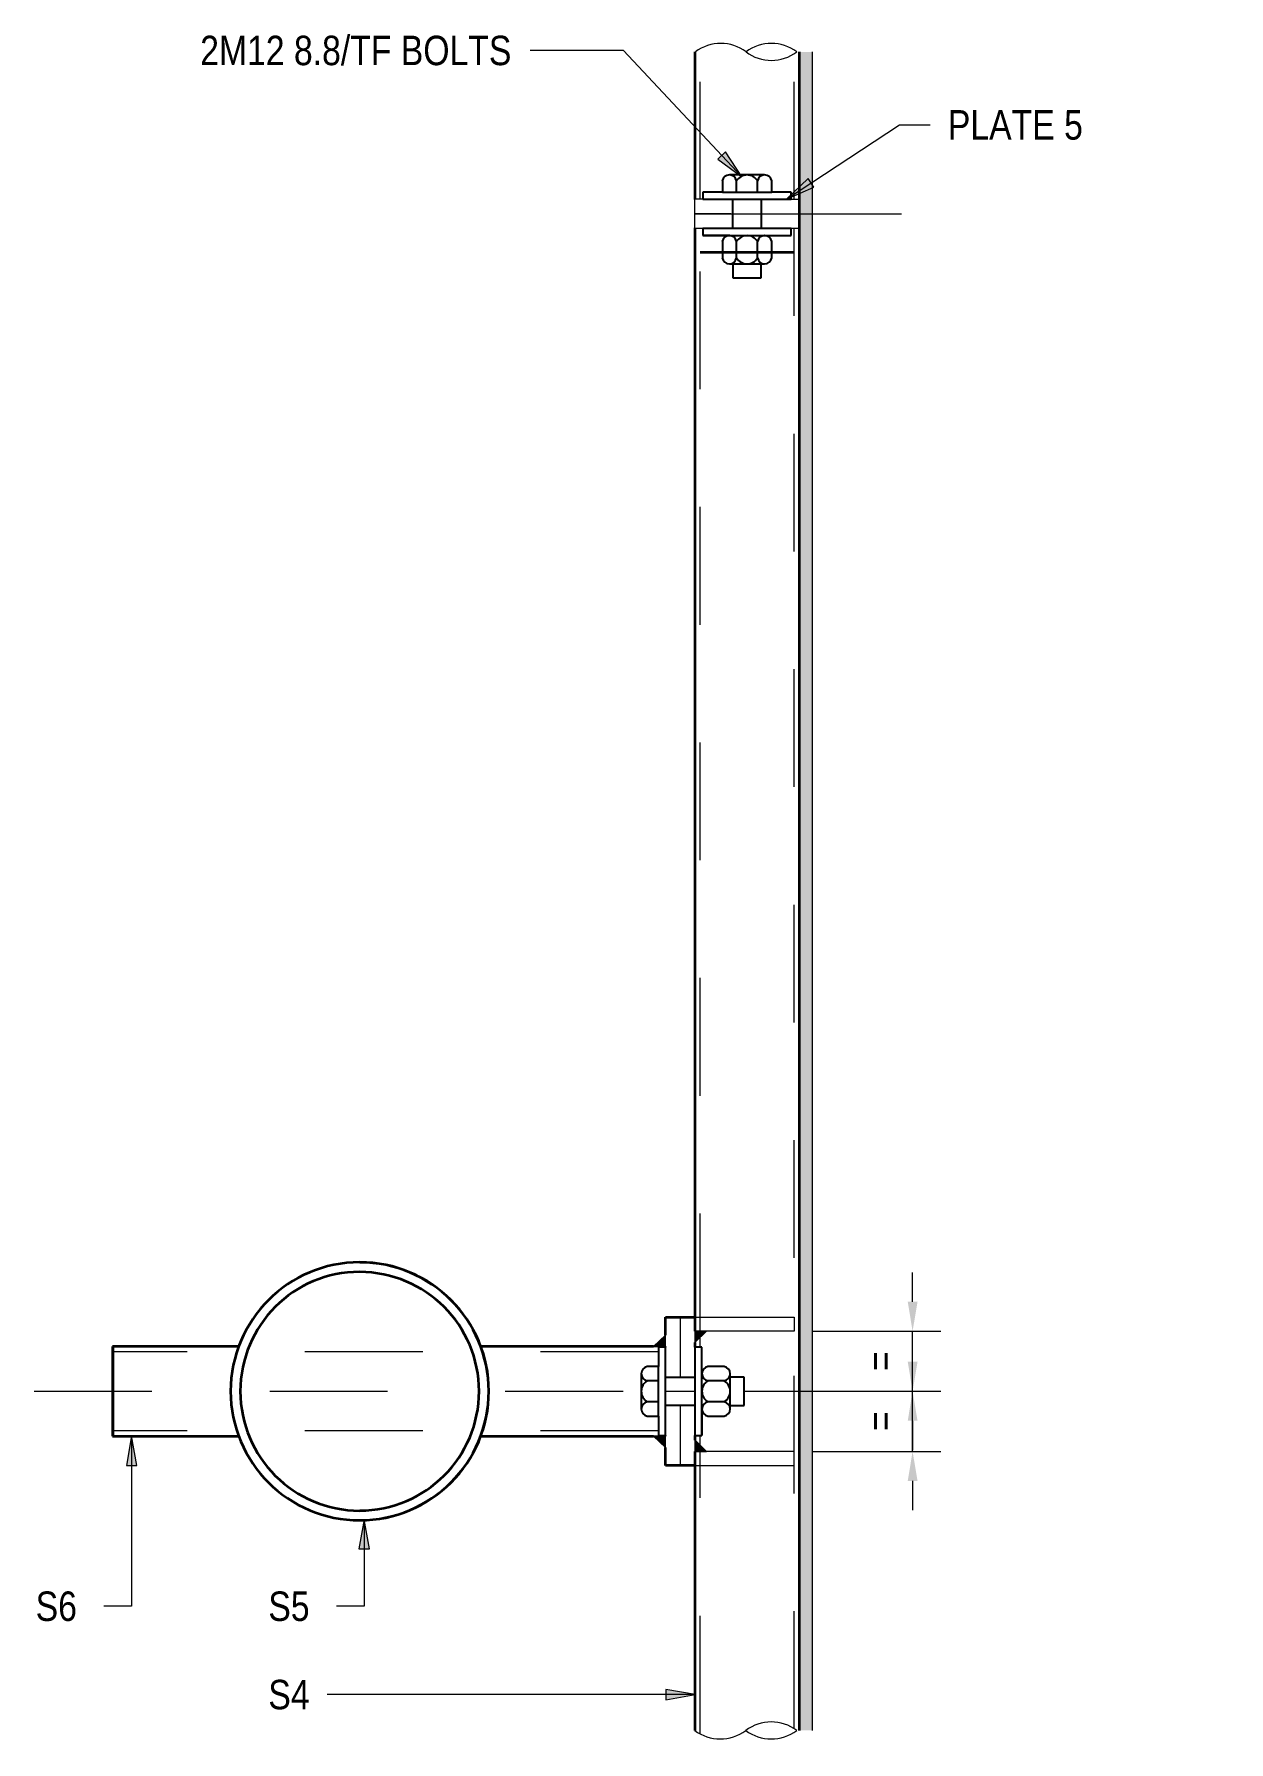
# Model space of a CAD drawing. Header units: metres. Extents: x -1108 to -1097, y 3 to 518.
# Drawn here: x -1107.791 to -1106.776, y 516.517 to 517.968 of the extents above; entities that cross this region are included whole.
import ezdxf

# ---------------------------------------------------------------- set-up
doc = ezdxf.new("R2010")
doc.units = ezdxf.units.M
doc.linetypes.add('JacobsCenter', pattern=[0.015, 0.009, -0.0015, 0.003, -0.0015])
doc.linetypes.add('JacobsDash', pattern=[0.0045, 0.003, -0.0015])
doc.layers.get('Defpoints').update_dxf_attribs({"color": 41})
for name, color, linetype, lineweight in [('A-ANNO-DIMS', 7, 'Continuous', 9), ('A-DETL', 7, 'Continuous', 13), ('A-DETL-GENF', 7, 'Continuous', 9), ('A-GENM', 7, 'Continuous', 35), ('A-SIGN', 7, 'Continuous', 9), ('G-ANNO-TEXT', 7, 'Continuous', 9), ('S-BEAM-HDLN', 7, 'JacobsDash', 18)]:
    doc.layers.add(name, color=color, linetype=linetype, lineweight=lineweight)
doc.styles.add('Arial Narrow', font='ARIALN.TTF', dxfattribs={"height": 0.025})
doc.dimstyles.new('Dimension_Standard_O__mm_', dxfattribs={"dimscale": 0.3048, "dimtxt": 0.025586, "dimasz": 0.082021, "dimexe": 0.07874, "dimexo": 0.049213, "dimgap": 0.049213, "dimtad": 1, "dimdec": 0, "dimlfac": 1000, "dimzin": 0, "dimdsep": 46, "dimtxsty": 'Arial Narrow', "dimsah": 1, "dimcen": 0.09, "dimaunit": 1, "dimadec": 4, "dimazin": 0, "dimtfac": 1, "dimtdec": 4, "dimtix": 1, "dimtmove": 0, "dimatfit": 3, "dimfxl": 1, "dimtvp": 1, "dimtfill": 1, "dimtolj": 1, "dimtzin": 0, "dimlwd": 18, "dimlwe": 18, "dimarcsym": 2})

msp = doc.modelspace()

# ---------------------------------------------------------------- texts
at = {"layer": 'G-ANNO-TEXT', "insert": (-1107.7895632, 516.6449516), "char_height": 0.025, "attachment_point": 1, "style": 'Arial Narrow', "bg_fill": 3, "box_fill_scale": 1, "bg_fill_color": 256, "bg_fill_transparency": 0}
msp.add_mtext('S6 ', dxfattribs=at)

# ---------------------------------------------------------------- blocks, each defined once
blk = doc.blocks.new('T2D_STATIC SIGN BRACKET_BR-8_ - SIGN BRACKET 400x400-9299522-DRG-2873204 - DETAIL A')
at = {"layer": 'A-GENM'}
for p, q in [((-1107.23, 517.9525), (-1107.23, 517.827)), ((-1107.23, 517.9525), (-1107.23, 517.827)), ((-1107.23, 517.9525), (-1107.23, 517.827)), ((-1107.23, 517.9525), (-1107.23, 517.827)), ((-1107.23, 517.9525), (-1107.23, 517.827)), ((-1107.23, 517.9525), (-1107.23, 517.827)), ((-1107.1411, 516.5269), (-1107.1411, 517.9525)), ((-1107.23, 517.803), (-1107.23, 516.878)), ((-1107.23, 517.803), (-1107.23, 516.878)), ((-1107.23, 517.803), (-1107.23, 516.878)), ((-1107.23, 517.803), (-1107.23, 516.878)), ((-1107.23, 517.803), (-1107.23, 516.878)), ((-1107.23, 517.803), (-1107.23, 516.878)), ((-1107.2549, 516.8627), (-1107.2549, 516.878)), ((-1107.2549, 516.878), (-1107.2299, 516.878)), ((-1107.2299, 516.878), (-1107.2299, 516.866)), ((-1107.724, 516.853), (-1107.7242, 516.853)), ((-1107.7242, 516.853), (-1107.7242, 516.7769)), ((-1107.6172, 516.853), (-1107.724, 516.853)), ((-1107.724, 516.853), (-1107.724, 516.7769)), ((-1107.2649, 516.853), (-1107.4117, 516.853)), ((-1107.2549, 516.8525), (-1107.2549, 516.8531)), ((-1107.2299, 516.8563), (-1107.2299, 516.8525)), ((-1107.7242, 516.7769), (-1107.724, 516.7769)), ((-1107.724, 516.7769), (-1107.6172, 516.7769)), ((-1107.4117, 516.7769), (-1107.2649, 516.7769)), ((-1107.2549, 516.7769), (-1107.2549, 516.7775)), ((-1107.2549, 516.7519), (-1107.2549, 516.7672)), ((-1107.2299, 516.7775), (-1107.2299, 516.7736)), ((-1107.2299, 516.7519), (-1107.2549, 516.7519)), ((-1107.23, 516.7519), (-1107.23, 516.5269)), ((-1107.23, 516.7519), (-1107.23, 516.5269)), ((-1107.23, 516.7519), (-1107.23, 516.5269)), ((-1107.23, 516.7519), (-1107.23, 516.5269)), ((-1107.23, 516.7519), (-1107.23, 516.5269)), ((-1107.23, 516.7519), (-1107.23, 516.5269)), ((-1107.2299, 516.7639), (-1107.2299, 516.7519))]:
    blk.add_line(p, q, dxfattribs=at)
for radius, start, end in [(0.1096, 90, 270), (0.1096, 90, 270), (0.1014, 90, 270), (0.1096, 270, 90), (0.1095, 270, 90), (0.1013, 270, 90)]:
    blk.add_arc((-1107.5144, 516.815), radius, start, end, dxfattribs=at)
at = {"layer": 'S-BEAM-HDLN'}
for p, q in [((-1107.2255, 517.827), (-1107.2255, 517.9547)), ((-1107.2255, 517.827), (-1107.2255, 517.9547)), ((-1107.2255, 517.827), (-1107.2255, 517.9547)), ((-1107.2255, 517.827), (-1107.2255, 517.9547)), ((-1107.2255, 517.827), (-1107.2255, 517.9547)), ((-1107.2255, 517.827), (-1107.2255, 517.9547)), ((-1107.1456, 517.827), (-1107.1456, 517.9512)), ((-1107.1456, 517.827), (-1107.1456, 517.9512)), ((-1107.1456, 517.827), (-1107.1456, 517.9512)), ((-1107.1456, 517.827), (-1107.1456, 517.9512)), ((-1107.1456, 517.827), (-1107.1456, 517.9512)), ((-1107.1456, 517.827), (-1107.1456, 517.9512)), ((-1107.2255, 516.866), (-1107.2255, 517.803)), ((-1107.2255, 516.866), (-1107.2255, 517.803)), ((-1107.2255, 516.866), (-1107.2255, 517.803)), ((-1107.2255, 516.866), (-1107.2255, 517.803)), ((-1107.2255, 516.866), (-1107.2255, 517.803)), ((-1107.2255, 516.866), (-1107.2255, 517.803)), ((-1107.1456, 516.5282), (-1107.1456, 517.803)), ((-1107.1456, 516.5282), (-1107.1456, 517.803)), ((-1107.1456, 516.5282), (-1107.1456, 517.803)), ((-1107.1456, 516.5282), (-1107.1456, 517.803)), ((-1107.1456, 516.5282), (-1107.1456, 517.803)), ((-1107.1456, 516.5282), (-1107.1456, 517.803)), ((-1107.2255, 516.8525), (-1107.2255, 516.8606)), ((-1107.2255, 516.8525), (-1107.2255, 516.8606)), ((-1107.2255, 516.8525), (-1107.2255, 516.8606)), ((-1107.2255, 516.8525), (-1107.2255, 516.8606)), ((-1107.2255, 516.8525), (-1107.2255, 516.8606)), ((-1107.2255, 516.8525), (-1107.2255, 516.8606)), ((-1107.2609, 516.8485), (-1107.7242, 516.8485)), ((-1107.2609, 516.8485), (-1107.7241, 516.8485)), ((-1107.2609, 516.8485), (-1107.724, 516.8485)), ((-1107.2609, 516.8485), (-1107.724, 516.8485)), ((-1107.2609, 516.8485), (-1107.724, 516.8485)), ((-1107.2609, 516.8485), (-1107.724, 516.8485)), ((-1107.2609, 516.7814), (-1107.7242, 516.7814)), ((-1107.2609, 516.7814), (-1107.7241, 516.7814)), ((-1107.2609, 516.7814), (-1107.724, 516.7814)), ((-1107.2609, 516.7814), (-1107.724, 516.7814)), ((-1107.2609, 516.7814), (-1107.724, 516.7814)), ((-1107.2609, 516.7814), (-1107.724, 516.7814)), ((-1107.2255, 516.7693), (-1107.2255, 516.7775)), ((-1107.2255, 516.7693), (-1107.2255, 516.7775)), ((-1107.2255, 516.7693), (-1107.2255, 516.7775)), ((-1107.2255, 516.7693), (-1107.2255, 516.7775)), ((-1107.2255, 516.7693), (-1107.2255, 516.7775)), ((-1107.2255, 516.7693), (-1107.2255, 516.7775)), ((-1107.2255, 516.5244), (-1107.2255, 516.7639)), ((-1107.2255, 516.5244), (-1107.2255, 516.7639)), ((-1107.2255, 516.5244), (-1107.2255, 516.7639)), ((-1107.2255, 516.5244), (-1107.2255, 516.7639)), ((-1107.2255, 516.5244), (-1107.2255, 516.7639)), ((-1107.2255, 516.5244), (-1107.2255, 516.7639))]:
    blk.add_line(p, q, dxfattribs=at)
blk = doc.blocks.new('N5S-AWS-001 SIGN4 - N5S-AWS-001 SIGN-9299525-DRG-2873204 - DETAIL A')
at = {"layer": 'A-SIGN', "true_color": 0xc0c0c0}
blk.add_hatch(color=9, dxfattribs=at).paths.add_polyline_path([(214.8321, 1202.6694), (216.2098, 1203.0355), (216.2071, 1203.0456), (214.8294, 1202.6795), (214.8318, 1202.6704)])
at = {"layer": 'A-SIGN'}
for p, q in [((214.8294, 1202.6795), (216.2071, 1203.0456)), ((216.2098, 1203.0355), (214.8321, 1202.6694))]:
    blk.add_line(p, q, dxfattribs=at)
blk = doc.blocks.new('S_Det_Steel_Bolt_Section_Detailed_2D - M30-7718487-DRG-2873204 - DETAIL A')
at = {"layer": 'A-DETL-GENF', "lineweight": 25}
for p, q in [((-0.021, 0.1655), (-0.021, 0.156)), ((0.0149, 0.1705), (-0.015, 0.1705)), ((-0.0089, 0.156), (-0.0089, 0.1655)), ((0.0089, 0.156), (0.0089, 0.1655)), ((0.021, 0.156), (0.021, 0.1655)), ((-0.021, 0.156), (-0.0375, 0.156)), ((-0.0375, 0.156), (-0.0375, 0.15)), ((-0.0375, 0.15), (0.0375, 0.15)), ((-0.021, 0.156), (0.021, 0.156)), ((-0.012, 0.125), (-0.012, 0.15)), ((0.012, 0.15), (0.012, 0.125)), ((0.0375, 0.156), (0.021, 0.156)), ((0.0375, 0.15), (0.0375, 0.156)), ((0.0375, 0.125), (-0.0375, 0.125)), ((-0.0375, 0.125), (-0.0375, 0.119)), ((-0.0375, 0.119), (0.0375, 0.119)), ((-0.015, 0.119), (-0.0375, 0.119)), ((0.0149, 0.119), (0.0375, 0.119)), ((0.0375, 0.119), (0.0375, 0.125)), ((-0.021, 0.114), (-0.021, 0.1)), ((-0.0089, 0.1), (-0.0089, 0.114)), ((0.0089, 0.1), (0.0089, 0.114)), ((0.021, 0.1), (0.021, 0.114)), ((-0.015, 0.095), (-0.012, 0.095)), ((-0.012, 0.095), (-0.012, 0.083)), ((-0.012, 0.095), (0.012, 0.095)), ((0.012, 0.083), (0.012, 0.095)), ((0.012, 0.095), (0.0149, 0.095)), ((-0.012, 0.083), (0.012, 0.083))]:
    blk.add_line(p, q, dxfattribs=at)
for centre, radius, start, end in [((-0.015, 0.1643), 0.00616, 90, 169.1438), ((-0.015, 0.1643), 0.00616, 10.8562, 169.1438), ((0, 0.1601), 0.0104, 31.3456, 148.6544), ((0.0149, 0.1643), 0.00616, 10.8562, 169.1438), ((0.0149, 0.1643), 0.00616, 10.8562, 90), ((-0.015, 0.1128), 0.00616, 90, 169.1438), ((-0.015, 0.1128), 0.00616, 10.8562, 169.1438), ((0, 0.1086), 0.0104, 31.3456, 148.6544), ((0.0149, 0.1128), 0.00616, 10.8562, 169.1438), ((0.0149, 0.1128), 0.00616, 10.8562, 90), ((-0.015, 0.1012), 0.00616, 190.8562, 270), ((-0.015, 0.1012), 0.00616, 190.8562, 349.1438), ((0, 0.1054), 0.0104, 211.3456, 328.6544), ((0.0149, 0.1012), 0.00616, 190.8562, 349.1438), ((0.0149, 0.1012), 0.00616, 270, 349.1438), ((0.0149, 0.1012), 0.00616, 270, 349.1438)]:
    blk.add_arc(centre, radius, start, end, dxfattribs=at)
blk = doc.blocks.new('CS_DET_Pile-Column_BreakLine - Tubular BreakLine-7721562-DRG-2873204 - DETAIL A')
at = {"layer": 'A-DETL-GENF', "lineweight": 18}
for centre, start, end in [((0.0216, 0.0289), 232.9573, 307.0427), ((0.0649, -0.0285), 52.9573, 127.0427), ((0.0649, 0.0289), 232.9573, 307.0427)]:
    blk.add_arc(centre, 0.0359, start, end, dxfattribs=at)
blk = doc.blocks.new('CS_DET_Pile-Column_BreakLine - Tubular BreakLine-7721729-DRG-2873204 - DETAIL A')
at = {"layer": 'A-DETL-GENF', "lineweight": 18}
for centre, start, end in [((0.0215, -0.0287), 52.9573, 127.0427), ((0.0645, -0.0287), 52.9573, 127.0427), ((0.0645, 0.0283), 232.9573, 307.0427)]:
    blk.add_arc(centre, 0.0357, start, end, dxfattribs=at)
blk = doc.blocks.new('DIMBLOCK1-DRG-2873204 - DETAIL A')
at = {"layer": 'A-ANNO-DIMS', "color": 0, "lineweight": 18, "transparency": 16777216}
for p, q in [((-1107.045, 516.84), (-1107.045, 516.865)), ((-1107.0899, 516.815), (-1107.021, 516.815)), ((-1107.045, 516.7639), (-1107.045, 516.815)), ((-1107.1306, 516.7639), (-1107.021, 516.7639)), ((-1107.045, 516.7389), (-1107.045, 516.7139))]:
    blk.add_line(p, q, dxfattribs=at)
at = {"layer": 'A-ANNO-DIMS', "color": 0, "transparency": 16777216}
for points in [[(-1107.0491, 516.84), (-1107.0408, 516.84), (-1107.045, 516.815)], [(-1107.0491, 516.7389), (-1107.0408, 516.7389), (-1107.045, 516.7639)]]:
    blk.add_solid(points, dxfattribs=at)
at = {"layer": 'Defpoints', "color": 0, "transparency": 16777216}
for p in [(-1107.1049, 516.815), (-1107.045, 516.815), (-1107.1456, 516.7639)]:
    blk.add_point(p, dxfattribs=at)
at = {"layer": 'A-ANNO-DIMS', "color": 0, "lineweight": 18, "transparency": 16777216, "insert": (-1107.0725, 516.7895), "char_height": 0.025, "width": 0.019981, "attachment_point": 5, "rotation": 90, "style": 'Arial Narrow', "bg_fill": 3, "box_fill_scale": 1.1, "bg_fill_color": 256, "bg_fill_true_color": 13158600, "bg_fill_transparency": 0}
blk.add_mtext('\\A1;=', dxfattribs=at)
blk = doc.blocks.new('DIMBLOCK2-DRG-2873204 - DETAIL A')
at = {"layer": 'A-ANNO-DIMS', "color": 0, "lineweight": 18, "transparency": 16777216}
for p, q in [((-1107.045, 516.891), (-1107.045, 516.916)), ((-1107.1306, 516.866), (-1107.021, 516.866)), ((-1107.045, 516.815), (-1107.045, 516.866)), ((-1107.0899, 516.815), (-1107.021, 516.815)), ((-1107.045, 516.79), (-1107.045, 516.765))]:
    blk.add_line(p, q, dxfattribs=at)
at = {"layer": 'A-ANNO-DIMS', "color": 0, "transparency": 16777216}
for points in [[(-1107.0491, 516.891), (-1107.0408, 516.891), (-1107.045, 516.866)], [(-1107.0491, 516.79), (-1107.0408, 516.79), (-1107.045, 516.815)]]:
    blk.add_solid(points, dxfattribs=at)
at = {"layer": 'Defpoints', "color": 0, "transparency": 16777216}
for p in [(-1107.1456, 516.866), (-1107.045, 516.866), (-1107.1049, 516.815)]:
    blk.add_point(p, dxfattribs=at)
at = {"layer": 'A-ANNO-DIMS', "color": 0, "lineweight": 18, "transparency": 16777216, "insert": (-1107.0725, 516.8405), "char_height": 0.025, "width": 0.019981, "attachment_point": 5, "rotation": 90, "style": 'Arial Narrow', "bg_fill": 3, "box_fill_scale": 1.1, "bg_fill_color": 256, "bg_fill_true_color": 13158600, "bg_fill_transparency": 0}
blk.add_mtext('\\A1;=', dxfattribs=at)

# ---------------------------------------------------------------- hatches: boundary and pattern name
at = {"layer": 'A-DETL-GENF'}
for points in [[(-1107.264927, 516.8530583), (-1107.254927, 516.8530583), (-1107.254927, 516.8627464), (-1107.2632671, 516.8546665)], [(-1107.2299117, 516.856332), (-1107.2199117, 516.8660201), (-1107.2299117, 516.8660201), (-1107.2299117, 516.8606732)], [(-1107.254927, 516.7672072), (-1107.254927, 516.7768953), (-1107.264927, 516.7768953), (-1107.2553575, 516.7676242)], [(-1107.2208728, 516.7639335), (-1107.2199117, 516.7639335), (-1107.2299117, 516.7736216), (-1107.2299117, 516.7639335), (-1107.2255833, 516.7639335)]]:
    msp.add_hatch(color=256, dxfattribs=at).paths.add_polyline_path(points)
at = {"layer": 'G-ANNO-TEXT'}
for points in [[(-1107.189939, 517.8462384), (-1107.2037845, 517.867516), (-1107.2102269, 517.8614973)], [(-1107.1520532, 517.8274847), (-1107.1287428, 517.8375374), (-1107.1335868, 517.8449037)], [(-1107.7081625, 516.7770229), (-1107.7125707, 516.7520229), (-1107.7037543, 516.7520229)], [(-1107.5106248, 516.7061803), (-1107.515033, 516.6811803), (-1107.5062167, 516.6811803)], [(-1107.2296446, 516.5574321), (-1107.2546446, 516.5618403), (-1107.2546446, 516.5530239)]]:
    msp.add_hatch(color=256, dxfattribs=at).paths.add_polyline_path(points)

# ---------------------------------------------------------------- linework, layer by layer
at = {"layer": 'A-DETL', "lineweight": 18}
for p, q in [((-1107.2298199, 517.8024768), (-1107.2298199, 517.8274768)), ((-1107.2230367, 517.8274768), (-1107.2298199, 517.8274768)), ((-1107.1544127, 517.8274768), (-1107.1407877, 517.8274768)), ((-1107.1407877, 517.8274768), (-1107.1407877, 517.8024768)), ((-1107.1994367, 517.8149768), (-1107.2298199, 517.8149768)), ((-1107.2298199, 517.8149768), (-1107.2039127, 517.8149768)), ((-1107.2298199, 517.8149768), (-1107.1407877, 517.8149768)), ((-1107.1407877, 517.8024768), (-1107.2298199, 517.8024768)), ((-1107.2423867, 516.8780268), (-1107.2423867, 516.8269768)), ((-1107.2299117, 516.8780201), (-1107.1455867, 516.8780201)), ((-1107.2299117, 516.8660201), (-1107.2299117, 516.8780201)), ((-1107.1455867, 516.8780201), (-1107.1455867, 516.8660201)), ((-1107.1455867, 516.8660201), (-1107.2199117, 516.8660201)), ((-1107.2423867, 516.8030268), (-1107.2423867, 516.7519268)), ((-1107.2299117, 516.7639335), (-1107.2299117, 516.7519335)), ((-1107.2299117, 516.7519335), (-1107.1455867, 516.7519335)), ((-1107.1455867, 516.7639335), (-1107.2199117, 516.7639335)), ((-1107.1455867, 516.7519335), (-1107.1455867, 516.7639335))]:
    msp.add_line(p, q, dxfattribs=at)
at = {"layer": 'A-DETL', "linetype": 'JacobsCenter', "lineweight": 18}
for p, q in [((-1107.1424203, 517.8149768), (-1107.0544367, 517.8149768)), ((-1107.7908401, 516.8149768), (-1107.2753753, 516.8149768)), ((-1107.2548753, 516.8149768), (-1107.2298753, 516.8149768)), ((-1107.1878753, 516.8149768), (-1107.0374867, 516.8149768))]:
    msp.add_line(p, q, dxfattribs=at)
at = {"layer": 'A-DETL', "color": 8, "lineweight": 35, "true_color": 0x808080}
msp.add_line((-1107.2254867, 517.7824768), (-1107.1455867, 517.7824768), dxfattribs=at)
at = {"layer": 'A-DETL'}
for p, q in [((-1107.254927, 516.8627464), (-1107.264927, 516.8530583)), ((-1107.264927, 516.8530583), (-1107.254927, 516.8530583)), ((-1107.254927, 516.8530583), (-1107.254927, 516.8627464)), ((-1107.2199117, 516.8660201), (-1107.2299117, 516.8660201)), ((-1107.2299117, 516.8660201), (-1107.2299117, 516.856332)), ((-1107.2299117, 516.856332), (-1107.2199117, 516.8660201)), ((-1107.264927, 516.7768953), (-1107.254927, 516.7672072)), ((-1107.254927, 516.7768953), (-1107.264927, 516.7768953)), ((-1107.254927, 516.7672072), (-1107.254927, 516.7768953)), ((-1107.2199117, 516.7639335), (-1107.2299117, 516.7736216)), ((-1107.2299117, 516.7736216), (-1107.2299117, 516.7639335)), ((-1107.2299117, 516.7639335), (-1107.2199117, 516.7639335))]:
    msp.add_line(p, q, dxfattribs=at)
at = {"layer": 'G-ANNO-TEXT'}
for p, q in [((-1107.3453603, 517.9537216), (-1107.3696157, 517.9537216)), ((-1107.2903524, 517.9537216), (-1107.3453603, 517.9537216)), ((-1107.189939, 517.8462384), (-1107.2903524, 517.9537216)), ((-1107.1520532, 517.8274847), (-1107.0561982, 517.8905172)), ((-1107.0561982, 517.8905172), (-1107.0300288, 517.8905172)), ((-1107.2037845, 517.867516), (-1107.2102269, 517.8614973)), ((-1107.2102269, 517.8614973), (-1107.189939, 517.8462384)), ((-1107.189939, 517.8462384), (-1107.2037845, 517.867516)), ((-1107.1335868, 517.8449037), (-1107.1520532, 517.8274847)), ((-1107.1287428, 517.8375374), (-1107.1335868, 517.8449037)), ((-1107.1520532, 517.8274847), (-1107.1287428, 517.8375374)), ((-1107.7081625, 516.7770229), (-1107.7125707, 516.7520229)), ((-1107.7037543, 516.7520229), (-1107.7081625, 516.7770229)), ((-1107.7081625, 516.7770229), (-1107.7081625, 516.6324516)), ((-1107.7125707, 516.7520229), (-1107.7037543, 516.7520229)), ((-1107.5106248, 516.7061803), (-1107.515033, 516.6811803)), ((-1107.5062167, 516.6811803), (-1107.5106248, 516.7061803)), ((-1107.5106248, 516.7061803), (-1107.5106248, 516.6324516)), ((-1107.515033, 516.6811803), (-1107.5062167, 516.6811803)), ((-1107.7311472, 516.6324516), (-1107.7315685, 516.6324516)), ((-1107.7081625, 516.6324516), (-1107.7311472, 516.6324516)), ((-1107.5336095, 516.6324516), (-1107.5340308, 516.6324516)), ((-1107.5106248, 516.6324516), (-1107.5336095, 516.6324516)), ((-1107.5205542, 516.5574321), (-1107.5419683, 516.5574321)), ((-1107.2296446, 516.5574321), (-1107.5205542, 516.5574321)), ((-1107.2296446, 516.5574321), (-1107.2546446, 516.5618403)), ((-1107.2546446, 516.5618403), (-1107.2546446, 516.5530239)), ((-1107.2546446, 516.5530239), (-1107.2296446, 516.5574321))]:
    msp.add_line(p, q, dxfattribs=at)

# ---------------------------------------------------------------- block references
at = {"layer": 'A-DETL-GENF'}
for name, p in [('CS_DET_Pile-Column_BreakLine - Tubular BreakLine-7721729-DRG-2873204 - DETAIL A', (-1107.2294127, 517.9526634)), ('S_Det_Steel_Bolt_Section_Detailed_2D - M30-7718487-DRG-2873204 - DETAIL A', (-1107.1855367, 517.6774768)), ('CS_DET_Pile-Column_BreakLine - Tubular BreakLine-7721562-DRG-2873204 - DETAIL A', (-1107.2299117, 516.5267469))]:
    msp.add_blockref(name, p, dxfattribs=at)
at = {"layer": 'A-DETL-GENF', "rotation": 89.99999999977135}
msp.add_blockref('S_Det_Steel_Bolt_Section_Detailed_2D - M30-7718487-DRG-2873204 - DETAIL A', (-1107.1048753, 516.8149768), dxfattribs=at)
at = {"layer": 'A-GENM'}
msp.add_blockref('T2D_STATIC SIGN BRACKET_BR-8_ - SIGN BRACKET 400x400-9299522-DRG-2873204 - DETAIL A', (0, 0), dxfattribs=at)
at = {"layer": 'A-SIGN', "rotation": 75.11694444448541}
msp.add_blockref('N5S-AWS-001 SIGN4 - N5S-AWS-001 SIGN-9299525-DRG-2873204 - DETAIL A', (0.013, 0), dxfattribs=at)

msp.set_redraw_order([(e.dxf.handle, doc.entitydb.next_handle()) for e in msp.query("TEXT MTEXT ATTDEF DIMENSION ARC_DIMENSION")])  # texts and dimensions are drawn at this point

# ---------------------------------------------------------------- next in the draw order: texts
at = {"layer": 'G-ANNO-TEXT', "char_height": 0.025, "attachment_point": 1, "style": 'Arial Narrow', "bg_fill": 3, "box_fill_scale": 1, "bg_fill_color": 256, "bg_fill_transparency": 0}
for s, insert in [('2M12 8.8/TF BOLTS', (-1107.6498605, 517.9662216)), ('PLATE 5', (-1107.0150288, 517.9030172)), ('S5 ', (-1107.5920256, 516.6449516)), ('S4', (-1107.5920256, 516.5699321))]:
    msp.add_mtext(s, dxfattribs=dict(at, insert=insert))

# ---------------------------------------------------------------- next in the draw order: dimensions: what is measured, and where the dimension line sits
at = {"layer": 'A-ANNO-DIMS', "lineweight": 18}
dim = msp.add_linear_dim(base=(-1107.0449593, 516.8149768), p1=(-1107.1455867, 516.7639335), p2=(-1107.1048753, 516.8149768), angle=90, text='=', dimstyle='Dimension_Standard_O__mm_', override={"dimpost": '<>', "dimfxl": 0.06529}, dxfattribs=at)
dim.commit()
dim.dimension.update_dxf_attribs({"geometry": 'DIMBLOCK1-DRG-2873204 - DETAIL A', "text_midpoint": (-1107.0724593, 516.7894551)})

# ---------------------------------------------------------------- next in the draw order: dimensions: what is measured, and where the dimension line sits
dim = msp.add_linear_dim(base=(-1107.0449593, 516.8660201), p1=(-1107.1048753, 516.8149768), p2=(-1107.1455867, 516.8660201), angle=90, text='=', dimstyle='Dimension_Standard_O__mm_', override={"dimpost": '<>', "dimfxl": 0.06529}, dxfattribs=at)
dim.commit()
dim.dimension.update_dxf_attribs({"geometry": 'DIMBLOCK2-DRG-2873204 - DETAIL A', "text_midpoint": (-1107.0724593, 516.8404984)})

doc.saveas('drawing.dxf')
